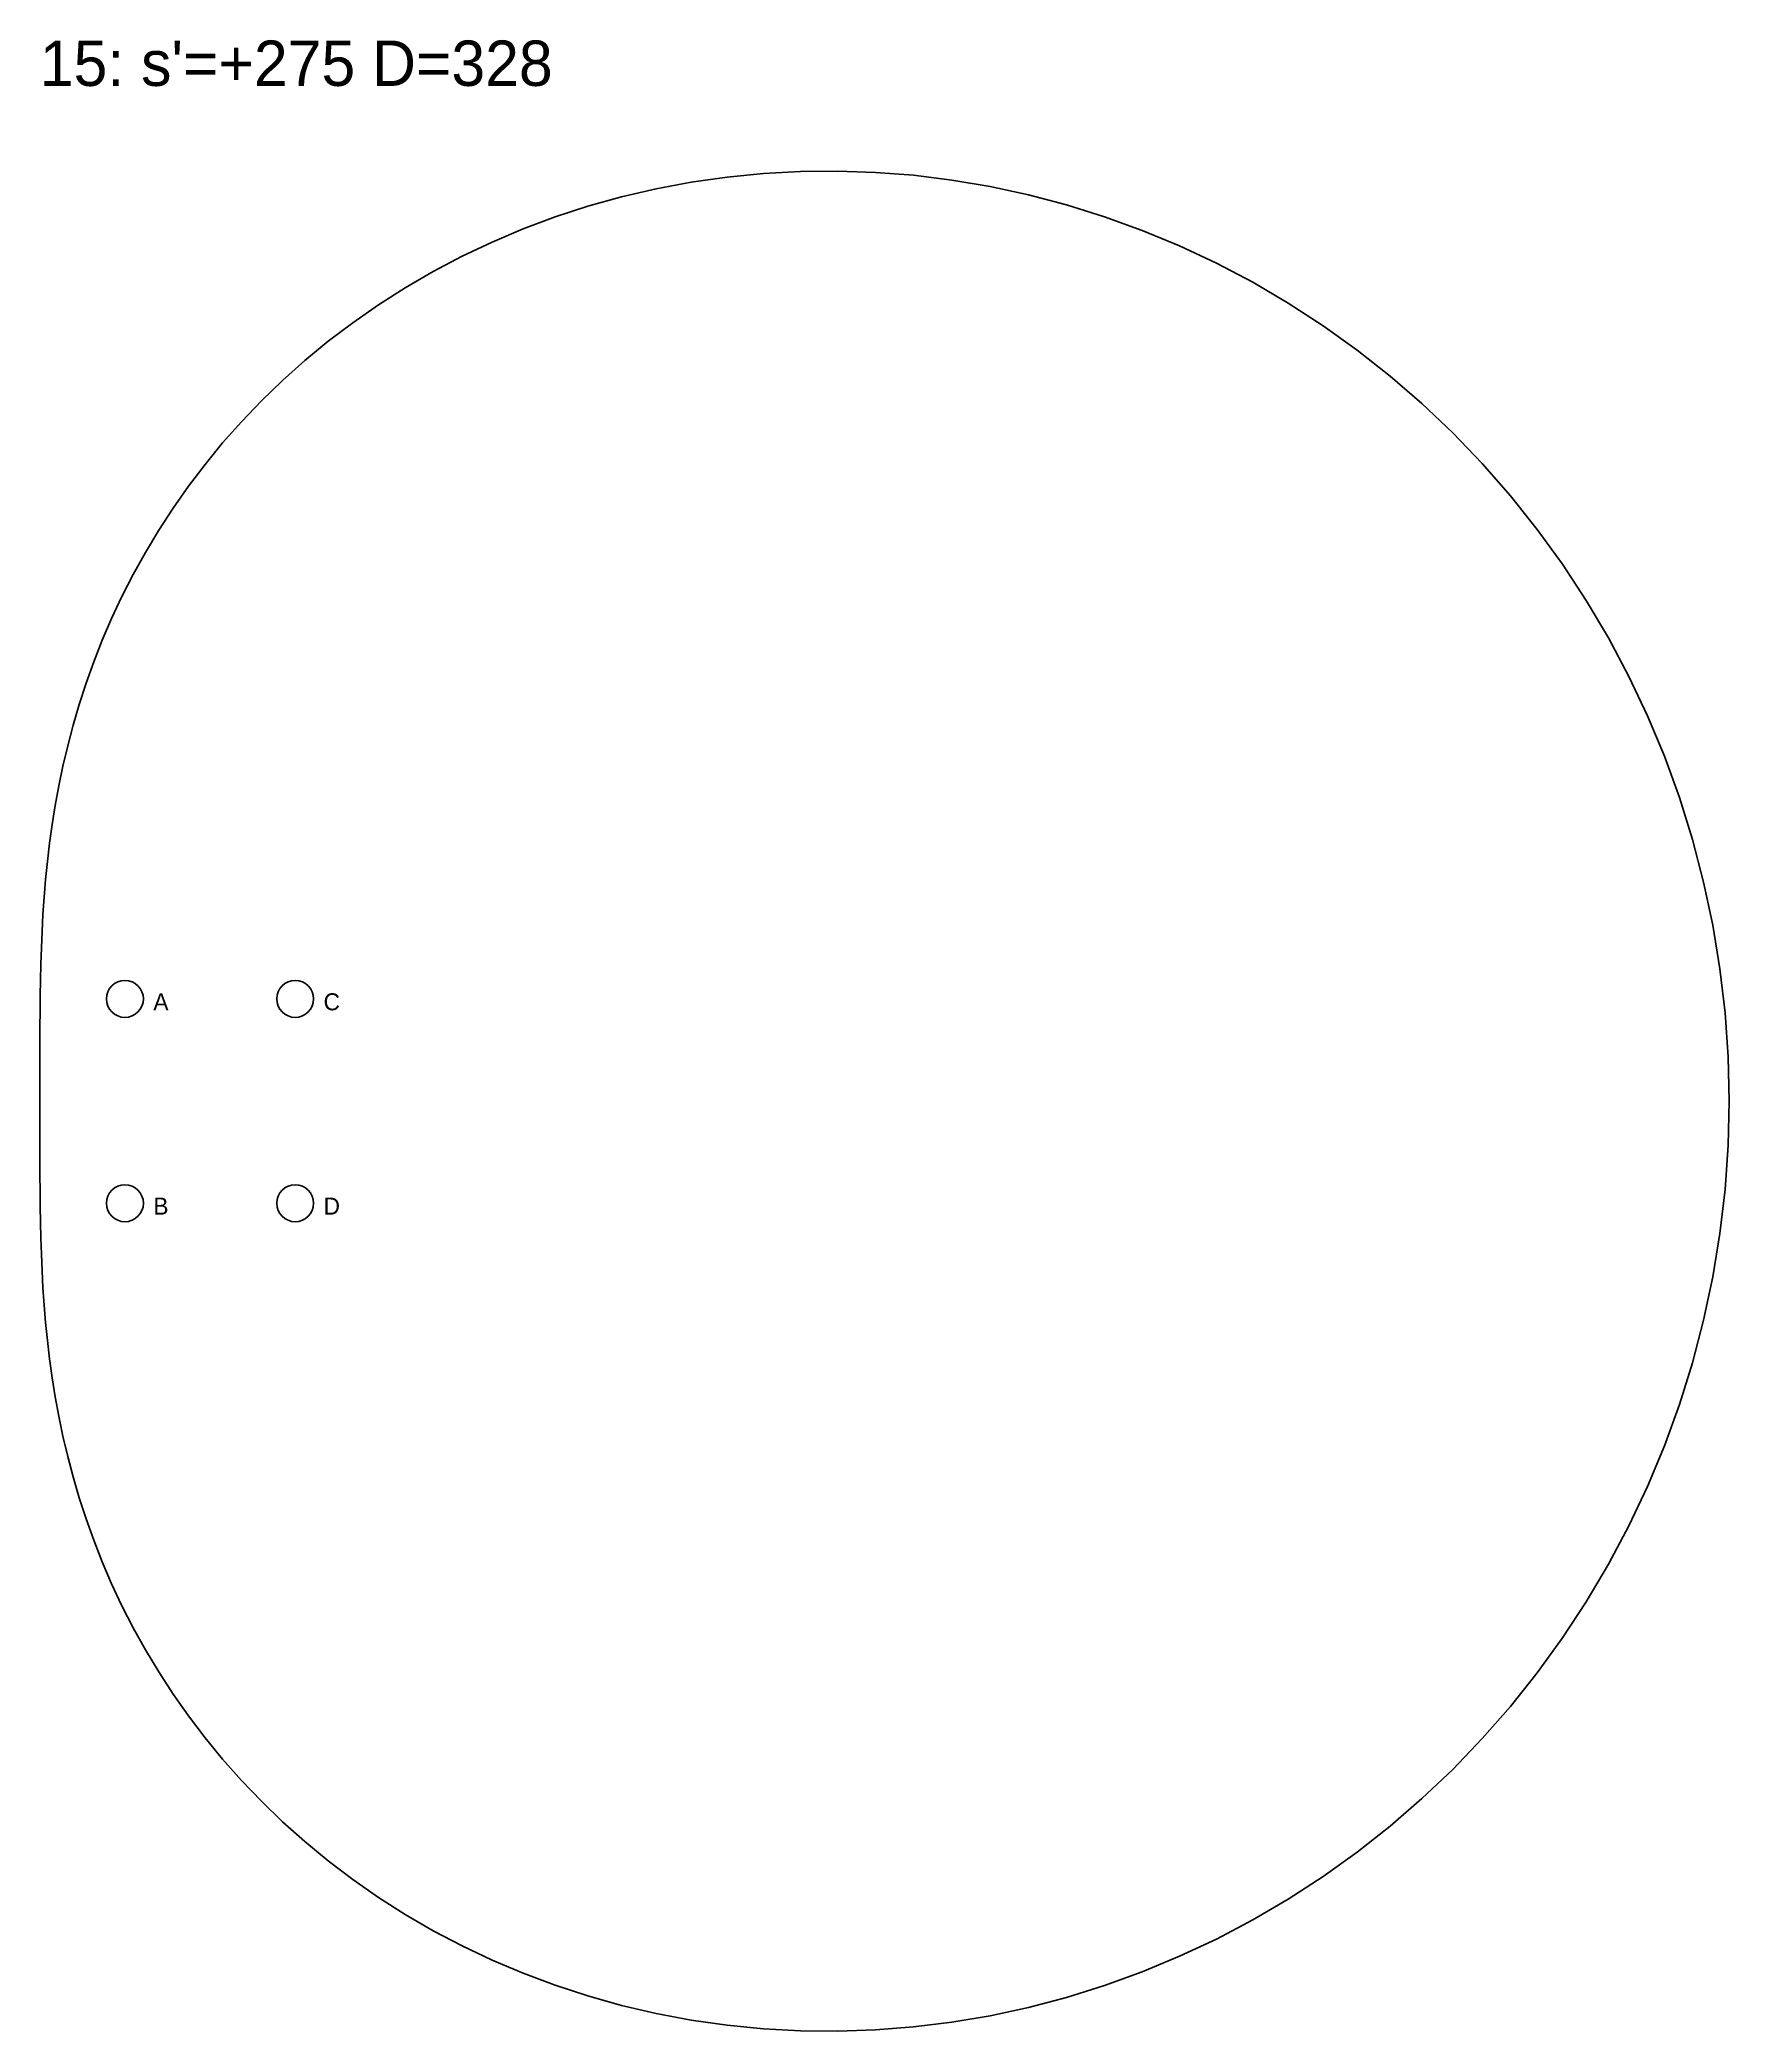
# Model space of a CAD drawing. Header units: millimetres. Extents: x 0 to 2007, y -5243 to 138.
# Drawn here: x 0 to 297.7, y -1363.9 to -1013 of the extents above; entities that cross this region are included whole.
import ezdxf

# ---------------------------------------------------------------- set-up
doc = ezdxf.new("R2010")
doc.units = ezdxf.units.MM
for name, color, linetype in [('DOWEL', 5, 'CONTINUOUS'), ('SLAB_15', 5, 'CONTINUOUS'), ('TEXT', 1, 'CONTINUOUS')]:
    doc.layers.add(name, color=color, linetype=linetype)

msp = doc.modelspace()

# ---------------------------------------------------------------- texts
at = {"layer": 'DOWEL'}
for s, p in [('A', (20, -1184)), ('C', (50, -1184)), ('B', (20, -1220)), ('D', (50, -1220))]:
    msp.add_text(s, height=3, dxfattribs=at).set_placement(p)
at = {"layer": 'TEXT'}
msp.add_text("15: s'=+275 D=328", height=8, dxfattribs=at).set_placement((0, -1021.149))

# ---------------------------------------------------------------- linework, layer by layer
at = {"layer": 'DOWEL'}
for centre in [(15, -1182), (45, -1182), (15, -1218), (45, -1218)]:
    msp.add_circle(centre, 3.25, dxfattribs=at)
at = {"layer": 'SLAB_15'}
msp.add_lwpolyline([(297.681, -1200), (297.499, -1192.21), (296.956, -1184.439), (296.052, -1176.706), (294.791, -1169.029), (293.175, -1161.428), (291.211, -1153.92), (288.904, -1146.523), (286.261, -1139.256), (283.289, -1132.134), (279.999, -1125.175), (276.399, -1118.395), (272.501, -1111.809), (268.316, -1105.431), (263.856, -1099.275), (259.135, -1093.355), (254.166, -1087.682), (248.964, -1082.269), (243.543, -1077.125), (237.92, -1072.26), (232.11, -1067.683), (226.13, -1063.4), (219.996, -1059.419), (213.725, -1055.746), (207.334, -1052.384), (200.842, -1049.337), (194.264, -1046.607), (187.618, -1044.197), (180.922, -1042.105), (174.192, -1040.332), (167.445, -1038.876), (160.699, -1037.733), (153.969, -1036.901), (147.271, -1036.375), (140.62, -1036.149), (134.032, -1036.218), (127.521, -1036.573), (121.1, -1037.207), (114.783, -1038.112), (108.583, -1039.277), (102.51, -1040.694), (96.576, -1042.352), (90.791, -1044.239), (85.165, -1046.344), (79.705, -1048.655), (74.42, -1051.16), (69.316, -1053.846), (64.4, -1056.701), (59.675, -1059.711), (55.147, -1062.865), (50.818, -1066.147), (46.692, -1069.547), (42.768, -1073.05), (39.048, -1076.644), (35.532, -1080.316), (32.219, -1084.054), (29.107, -1087.846), (26.193, -1091.68), (23.474, -1095.545), (20.946, -1099.43), (18.605, -1103.325), (16.445, -1107.22), (14.461, -1111.106), (12.646, -1114.975), (10.993, -1118.817), (9.496, -1122.626), (8.147, -1126.396), (6.938, -1130.121), (5.862, -1133.794), (4.91, -1137.413), (4.073, -1140.972), (3.344, -1144.47), (2.714, -1147.903), (2.175, -1151.27), (1.718, -1154.571), (1.336, -1157.805), (1.02, -1160.972), (0.762, -1164.075), (0.556, -1167.114), (0.395, -1170.092), (0.271, -1173.012), (0.178, -1175.877), (0.112, -1178.692), (0.066, -1181.461), (0.036, -1184.189), (0.017, -1186.881), (0.007, -1189.542), (0.002, -1192.178), (0, -1194.796), (0, -1197.401), (0, -1200), (0, -1202.599), (0, -1205.204), (0.002, -1207.822), (0.007, -1210.458), (0.017, -1213.119), (0.036, -1215.811), (0.066, -1218.539), (0.112, -1221.308), (0.178, -1224.123), (0.271, -1226.988), (0.395, -1229.908), (0.556, -1232.886), (0.762, -1235.925), (1.02, -1239.028), (1.336, -1242.195), (1.718, -1245.429), (2.175, -1248.73), (2.714, -1252.097), (3.344, -1255.53), (4.073, -1259.028), (4.91, -1262.587), (5.862, -1266.206), (6.938, -1269.879), (8.147, -1273.604), (9.496, -1277.374), (10.993, -1281.183), (12.646, -1285.025), (14.461, -1288.894), (16.445, -1292.78), (18.605, -1296.675), (20.946, -1300.57), (23.474, -1304.455), (26.193, -1308.32), (29.107, -1312.154), (32.219, -1315.946), (35.532, -1319.684), (39.048, -1323.356), (42.768, -1326.95), (46.692, -1330.453), (50.818, -1333.853), (55.147, -1337.135), (59.675, -1340.289), (64.4, -1343.299), (69.316, -1346.154), (74.42, -1348.84), (79.705, -1351.345), (85.165, -1353.656), (90.791, -1355.761), (96.576, -1357.648), (102.51, -1359.306), (108.583, -1360.723), (114.783, -1361.888), (121.1, -1362.793), (127.521, -1363.427), (134.032, -1363.782), (140.62, -1363.851), (147.271, -1363.625), (153.969, -1363.099), (160.699, -1362.267), (167.445, -1361.124), (174.192, -1359.668), (180.922, -1357.895), (187.618, -1355.803), (194.264, -1353.393), (200.842, -1350.663), (207.334, -1347.616), (213.725, -1344.254), (219.996, -1340.581), (226.13, -1336.6), (232.11, -1332.317), (237.92, -1327.74), (243.543, -1322.875), (248.964, -1317.731), (254.166, -1312.318), (259.135, -1306.645), (263.856, -1300.725), (268.316, -1294.569), (272.501, -1288.191), (276.399, -1281.605), (279.999, -1274.825), (283.289, -1267.866), (286.261, -1260.744), (288.904, -1253.477), (291.211, -1246.08), (293.175, -1238.572), (294.791, -1230.971), (296.052, -1223.294), (296.956, -1215.561), (297.499, -1207.79)], close=True, dxfattribs=at)

msp.set_redraw_order([(e.dxf.handle, doc.entitydb.next_handle()) for e in msp.query("TEXT MTEXT ATTDEF DIMENSION ARC_DIMENSION")])  # texts and dimensions are drawn at this point

doc.saveas('drawing.dxf')
